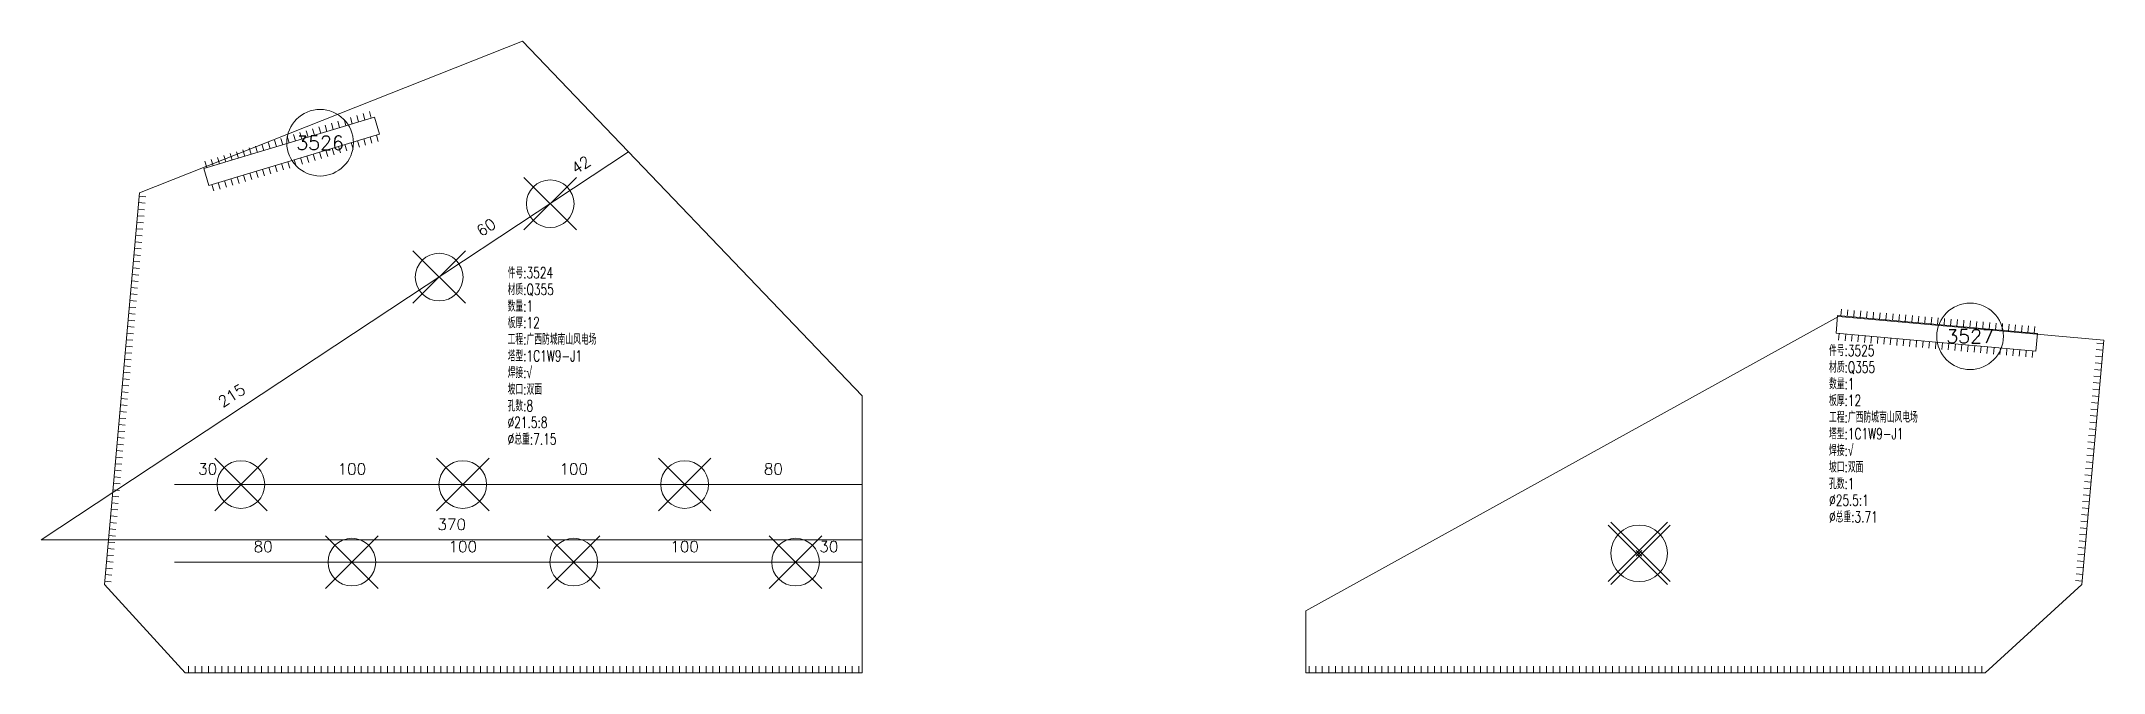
# Model space of a CAD drawing. Extents: x -105 to 10956, y -4548 to 9487.
# Drawn here: x 3381 to 4311, y -2364 to -2079 of the extents above; entities that cross this region are included whole.
import ezdxf
from ezdxf.enums import TextEntityAlignment as Align

# ---------------------------------------------------------------- set-up
doc = ezdxf.new("R2010")
doc.units = 0
doc.header["$MEASUREMENT"] = 0
for name, color, linetype, lineweight in [('1', 7, 'CONTINUOUS', 25), ('2', 7, 'CONTINUOUS', 25), ('3', 7, 'CONTINUOUS', 25)]:
    doc.layers.add(name, color=color, linetype=linetype, lineweight=lineweight)
doc.styles.get("Standard").update_dxf_attribs({"font": 'simplex.shx', "width": 0.7, "height": 3, "bigfont": 'gbhzfs.shx'})

msp = doc.modelspace()

# ---------------------------------------------------------------- texts
at = {"layer": '2', "color": 7, "linetype": 'Continuous', "lineweight": 13}
for s, p in [('42', (3626.53609, -2138.3073)), ('60', (3583.85382, -2166.52319)), ('215', (3469.15157, -2242.34926))]:
    msp.add_text(s, height=5, rotation=33, dxfattribs=at).set_placement(p, align=Align.BOTTOM_CENTER)
for s, p in [('30', (3456.12945, -2276.13412)), ('100', (3521.12946, -2276.1341)), ('100', (3621.12946, -2276.1341)), ('80', (3711.12946, -2276.13412)), ('370', (3566.12957, -2301.13405)), ('80', (3481.12945, -2311.13411)), ('100', (3571.12946, -2311.1341)), ('100', (3671.12946, -2311.1341)), ('30', (3736.12946, -2311.13411))]:
    msp.add_text(s, height=5, dxfattribs=at).set_placement(p, align=Align.BOTTOM_CENTER)
at = {"layer": '2', "color": 7, "linetype": 'Continuous', "lineweight": 13, "char_height": 5, "width": 500, "attachment_point": 1, "line_spacing_factor": 0.9}
for s, insert in [('件号:3524\\P材质:Q355\\P数量:1\\P板厚:12\\P工程:广西防城南山风电场\\P塔型:1C1W9-J1\\P焊接:√\\P坡口:双面\\P孔数:8\\P%%c21.5:8\\P%%c总重:7.15', (3591.35125, -2181.12506)), ('件号:3525\\P材质:Q355\\P数量:1\\P板厚:12\\P工程:广西防城南山风电场\\P塔型:1C1W9-J1\\P焊接:√\\P坡口:双面\\P孔数:1\\P%%c25.5:1\\P%%c总重:3.71', (4186.95522, -2216.21579))]:
    msp.add_mtext(s, dxfattribs=dict(at, insert=insert))
at = {"layer": '3', "color": 7, "linetype": 'Continuous', "lineweight": 13}
for s, p in [('3526', (3506.80736, -2124.99507)), ('3527', (4250.53995, -2212.30176))]:
    msp.add_text(s, height=6.25, dxfattribs=at).set_placement(p, align=Align.MIDDLE_CENTER)

# ---------------------------------------------------------------- linework, layer by layer
at = {"layer": '1', "color": 7, "linetype": 'Continuous', "lineweight": 18}
for p, q in [((3425.40459, -2147.58211), (3598.0607, -2079.21244)), ((3598.0607, -2079.21244), (3751.12946, -2239.1341)), ((3409.57304, -2324.19742), (3425.40459, -2147.58211)), ((3951.12946, -2336.03806), (4191.26019, -2203.39391)), ((4191.26019, -2203.39391), (4310.78097, -2214.10758)), ((4310.78097, -2214.10758), (4300.91267, -2324.19742)), ((3751.12946, -2239.1341), (3751.12946, -2364.03768)), ((3446.00182, -2364.03768), (3409.57304, -2324.19742)), ((4300.91267, -2324.19742), (4257.34145, -2364.03768)), ((3951.12946, -2364.03768), (3951.12946, -2336.03806)), ((3751.12946, -2364.03768), (3446.00182, -2364.03768)), ((4257.34145, -2364.03768), (3951.12946, -2364.03768))]:
    msp.add_line(p, q, dxfattribs=at)
at = {"layer": '1', "color": 7, "linetype": 'Continuous', "lineweight": 13}
for p, q in [((3598.70919, -2164.3069), (3622.35919, -2140.6569)), ((3622.35919, -2164.3069), (3598.70919, -2140.6569)), ((3548.65723, -2197.39467), (3572.30723, -2173.74467)), ((3572.30723, -2197.39467), (3548.65723, -2173.74467)), ((3459.30446, -2290.9591), (3482.95446, -2267.3091)), ((3482.95446, -2290.9591), (3459.30446, -2267.3091)), ((3559.30446, -2290.9591), (3582.95446, -2267.3091)), ((3582.95446, -2290.9591), (3559.30446, -2267.3091)), ((3659.30446, -2290.95911), (3682.95446, -2267.30911)), ((3682.95446, -2290.95911), (3659.30446, -2267.30911)), ((4087.34319, -2322.91981), (4114.11819, -2296.14481)), ((4115.39319, -2322.91981), (4088.61819, -2296.14481)), ((3509.30446, -2325.9591), (3532.95446, -2302.3091)), ((3532.95446, -2325.9591), (3509.30446, -2302.3091)), ((3609.30446, -2325.9591), (3632.95446, -2302.3091)), ((3632.95446, -2325.9591), (3609.30446, -2302.3091)), ((3709.30446, -2325.95911), (3732.95446, -2302.30911)), ((3732.95446, -2325.95911), (3709.30446, -2302.30911)), ((4114.11819, -2324.19481), (4087.34319, -2297.41981)), ((4088.61819, -2324.19481), (4115.39319, -2297.41981)), ((4100.09319, -2311.44481), (4102.64319, -2308.89481)), ((4102.64319, -2311.44481), (4100.09319, -2308.89481))]:
    msp.add_line(p, q, dxfattribs=at)
for centre, radius in [((3610.53419, -2152.4819), 10.75), ((3560.48223, -2185.56967), 10.75), ((3471.12946, -2279.1341), 10.75), ((3571.12946, -2279.1341), 10.75), ((3671.12946, -2279.13411), 10.75), ((3521.12946, -2314.1341), 10.75), ((3621.12946, -2314.1341), 10.75), ((3721.12946, -2314.13411), 10.75), ((4101.36819, -2310.16981), 12.75)]:
    msp.add_circle(centre, radius, dxfattribs=at)
at = {"layer": '2', "color": 9, "linetype": 'Continuous', "lineweight": 13}
for p, q in [((3381.12968, -2304.13405), (3645.84677, -2129.1379)), ((3441.12944, -2279.13413), (3751.12946, -2279.13413)), ((3381.12968, -2304.13405), (3751.12946, -2304.13405)), ((3441.12945, -2314.13411), (3751.12946, -2314.13412))]:
    msp.add_line(p, q, dxfattribs=at)
at = {"layer": '2', "color": 7, "linetype": 'Continuous', "lineweight": 13}
for p, q in [((3424.74494, -2154.94108), (3427.73296, -2155.20892)), ((3425.0088, -2151.99749), (3427.99682, -2152.26533)), ((3425.27266, -2149.0539), (3428.26068, -2149.32174)), ((3423.95337, -2163.77184), (3426.94139, -2164.03969)), ((3424.21722, -2160.82826), (3427.20524, -2161.0961)), ((3424.48108, -2157.88467), (3427.4691, -2158.15251)), ((3423.16179, -2172.60261), (3426.14981, -2172.87045)), ((3423.42565, -2169.65902), (3426.41367, -2169.92686)), ((3423.68951, -2166.71543), (3426.67753, -2166.98327)), ((3422.10635, -2184.37696), (3425.09437, -2184.64481)), ((3422.37021, -2181.43338), (3425.35823, -2181.70122)), ((3422.63407, -2178.48979), (3425.62209, -2178.75763)), ((3422.89793, -2175.5462), (3425.88595, -2175.81404)), ((3421.31477, -2193.20773), (3424.30279, -2193.47557)), ((3421.57863, -2190.26414), (3424.56665, -2190.53198)), ((3421.84249, -2187.32055), (3424.83051, -2187.58839)), ((3420.5232, -2202.03849), (3423.51122, -2202.30634)), ((3420.78706, -2199.09491), (3423.77508, -2199.36275)), ((3421.05092, -2196.15132), (3424.03893, -2196.41916)), ((3419.73162, -2210.86926), (3422.71964, -2211.1371)), ((3419.99548, -2207.92567), (3422.9835, -2208.19351)), ((3420.25934, -2204.98208), (3423.24736, -2205.24993)), ((3418.94004, -2219.70003), (3421.92806, -2219.96787)), ((3419.2039, -2216.75644), (3422.19192, -2217.02428)), ((3419.46776, -2213.81285), (3422.45578, -2214.08069)), ((4310.11419, -2221.54608), (4307.12617, -2221.27824)), ((4310.3809, -2218.57068), (4307.39288, -2218.30284)), ((4310.64761, -2215.59528), (4307.65959, -2215.32744)), ((3418.14846, -2228.53079), (3421.13648, -2228.79863)), ((3418.41232, -2225.5872), (3421.40034, -2225.85504)), ((3418.67618, -2222.64361), (3421.6642, -2222.91146)), ((4309.31406, -2230.47229), (4306.32604, -2230.20445)), ((4309.58077, -2227.49689), (4306.59275, -2227.22904)), ((4309.84748, -2224.52149), (4306.85946, -2224.25364)), ((3417.09303, -2240.30514), (3420.08105, -2240.57299)), ((3417.35689, -2237.36156), (3420.34491, -2237.6294)), ((3417.62075, -2234.41797), (3420.60877, -2234.68581)), ((3417.88461, -2231.47438), (3420.87263, -2231.74222)), ((4308.51393, -2239.39849), (4305.52591, -2239.13065)), ((4308.78064, -2236.42309), (4305.79262, -2236.15525)), ((4309.04735, -2233.44769), (4306.05933, -2233.17985)), ((3416.30145, -2249.13591), (3419.28947, -2249.40375)), ((3416.56531, -2246.19232), (3419.55333, -2246.46016)), ((3416.82917, -2243.24873), (3419.81719, -2243.51658)), ((4307.7138, -2248.32469), (4304.72578, -2248.05685)), ((4307.98051, -2245.34929), (4304.99249, -2245.08145)), ((4308.24722, -2242.37389), (4305.2592, -2242.10605)), ((3415.50987, -2257.96668), (3418.49789, -2258.23452)), ((3415.77373, -2255.02309), (3418.76175, -2255.29093)), ((3416.03759, -2252.0795), (3419.02561, -2252.34734)), ((4306.91366, -2257.2509), (4303.92564, -2256.98305)), ((4307.18037, -2254.27549), (4304.19235, -2254.00765)), ((4307.44709, -2251.30009), (4304.45907, -2251.03225)), ((3414.7183, -2266.79744), (3417.70632, -2267.06528)), ((3414.98216, -2263.85385), (3417.97017, -2264.12169)), ((3415.24601, -2260.91026), (3418.23403, -2261.17811)), ((4306.11353, -2266.1771), (4303.12551, -2265.90926)), ((4306.38024, -2263.2017), (4303.39222, -2262.93386)), ((4306.64695, -2260.2263), (4303.65893, -2259.95845)), ((3413.92672, -2275.62821), (3416.91474, -2275.89605)), ((3414.19058, -2272.68462), (3417.1786, -2272.95246)), ((3414.45444, -2269.74103), (3417.44246, -2270.00887)), ((4305.3134, -2275.1033), (4302.32538, -2274.83546)), ((4305.58011, -2272.1279), (4302.59209, -2271.86006)), ((4305.84682, -2269.1525), (4302.8588, -2268.88466)), ((3413.13514, -2284.45897), (3416.12316, -2284.72681)), ((3413.399, -2281.51538), (3416.38702, -2281.78323)), ((3413.66286, -2278.57179), (3416.65088, -2278.83964)), ((4304.24656, -2287.0049), (4301.25854, -2286.73706)), ((4304.51327, -2284.0295), (4301.52525, -2283.76166)), ((4304.77998, -2281.0541), (4301.79196, -2280.78626)), ((4305.04669, -2278.0787), (4302.05867, -2277.81086)), ((3412.0797, -2296.23333), (3415.06772, -2296.50117)), ((3412.34356, -2293.28974), (3415.33158, -2293.55758)), ((3412.60742, -2290.34615), (3415.59544, -2290.61399)), ((3412.87128, -2287.40256), (3415.8593, -2287.6704)), ((4303.44642, -2295.93111), (4300.4584, -2295.66327)), ((4303.71313, -2292.95571), (4300.72512, -2292.68786)), ((4303.97985, -2289.98031), (4300.99183, -2289.71246)), ((3411.28813, -2305.06409), (3414.27615, -2305.33193)), ((3411.55199, -2302.1205), (3414.54001, -2302.38834)), ((3411.81585, -2299.17691), (3414.80387, -2299.44476)), ((4302.64629, -2304.85731), (4299.65827, -2304.58947)), ((4302.913, -2301.88191), (4299.92498, -2301.61407)), ((4303.17971, -2298.90651), (4300.19169, -2298.63867)), ((3410.49655, -2313.89486), (3413.48457, -2314.1627)), ((3410.76041, -2310.95127), (3413.74843, -2311.21911)), ((3411.02427, -2308.00768), (3414.01229, -2308.27552)), ((4301.84616, -2313.78351), (4298.85814, -2313.51567)), ((4302.11287, -2310.80811), (4299.12485, -2310.54027)), ((4302.37958, -2307.83271), (4299.39156, -2307.56487)), ((3409.70497, -2322.72562), (3412.69299, -2322.99346)), ((3409.96883, -2319.78203), (3412.95685, -2320.04988)), ((3410.23269, -2316.83844), (3413.22071, -2317.10629)), ((4301.04603, -2322.70972), (4298.05801, -2322.44187)), ((4301.31274, -2319.73431), (4298.32472, -2319.46647)), ((4301.57945, -2316.75891), (4298.59143, -2316.49107)), ((3447.49754, -2364.03768), (3447.49754, -2361.03768)), ((3450.48899, -2364.03768), (3450.48899, -2361.03768)), ((3453.48044, -2364.03768), (3453.48044, -2361.03768)), ((3456.47188, -2364.03768), (3456.47188, -2361.03768)), ((3459.46333, -2364.03768), (3459.46333, -2361.03768)), ((3462.45478, -2364.03768), (3462.45478, -2361.03768)), ((3465.44623, -2364.03768), (3465.44623, -2361.03768)), ((3468.43767, -2364.03768), (3468.43767, -2361.03768)), ((3471.42912, -2364.03768), (3471.42912, -2361.03768)), ((3474.42057, -2364.03768), (3474.42057, -2361.03768)), ((3477.41202, -2364.03768), (3477.41202, -2361.03768)), ((3480.40346, -2364.03768), (3480.40346, -2361.03768)), ((3483.39491, -2364.03768), (3483.39491, -2361.03768)), ((3486.38636, -2364.03768), (3486.38636, -2361.03768)), ((3489.37781, -2364.03768), (3489.37781, -2361.03768)), ((3492.36925, -2364.03768), (3492.36925, -2361.03768)), ((3495.3607, -2364.03768), (3495.3607, -2361.03768)), ((3498.35215, -2364.03768), (3498.35215, -2361.03768)), ((3501.3436, -2364.03768), (3501.3436, -2361.03768)), ((3504.33504, -2364.03768), (3504.33504, -2361.03768)), ((3507.32649, -2364.03768), (3507.32649, -2361.03768)), ((3510.31794, -2364.03768), (3510.31794, -2361.03768)), ((3513.30939, -2364.03768), (3513.30939, -2361.03768)), ((3516.30083, -2364.03768), (3516.30083, -2361.03768)), ((3519.29228, -2364.03768), (3519.29228, -2361.03768)), ((3522.28373, -2364.03768), (3522.28373, -2361.03768)), ((3525.27518, -2364.03768), (3525.27518, -2361.03768)), ((3528.26662, -2364.03768), (3528.26662, -2361.03768)), ((3531.25807, -2364.03768), (3531.25807, -2361.03768)), ((3534.24952, -2364.03768), (3534.24952, -2361.03768)), ((3537.24097, -2364.03768), (3537.24097, -2361.03768)), ((3540.23241, -2364.03768), (3540.23241, -2361.03768)), ((3543.22386, -2364.03768), (3543.22386, -2361.03768)), ((3546.21531, -2364.03768), (3546.21531, -2361.03768)), ((3549.20676, -2364.03768), (3549.20676, -2361.03768)), ((3552.1982, -2364.03768), (3552.1982, -2361.03768)), ((3555.18965, -2364.03768), (3555.18965, -2361.03768)), ((3558.1811, -2364.03768), (3558.1811, -2361.03768)), ((3561.17255, -2364.03768), (3561.17255, -2361.03768)), ((3564.16399, -2364.03768), (3564.16399, -2361.03768)), ((3567.15544, -2364.03768), (3567.15544, -2361.03768)), ((3570.14689, -2364.03768), (3570.14689, -2361.03768)), ((3573.13834, -2364.03768), (3573.13834, -2361.03768)), ((3576.12978, -2364.03768), (3576.12978, -2361.03768)), ((3579.12123, -2364.03768), (3579.12123, -2361.03768)), ((3582.11268, -2364.03768), (3582.11268, -2361.03768)), ((3585.10413, -2364.03768), (3585.10413, -2361.03768)), ((3588.09557, -2364.03768), (3588.09557, -2361.03768)), ((3591.08702, -2364.03768), (3591.08702, -2361.03768)), ((3594.07847, -2364.03768), (3594.07847, -2361.03768)), ((3597.06992, -2364.03768), (3597.06992, -2361.03768)), ((3600.06136, -2364.03768), (3600.06136, -2361.03768)), ((3603.05281, -2364.03768), (3603.05281, -2361.03768)), ((3606.04426, -2364.03768), (3606.04426, -2361.03768)), ((3609.03571, -2364.03768), (3609.03571, -2361.03768)), ((3612.02715, -2364.03768), (3612.02715, -2361.03768)), ((3615.0186, -2364.03768), (3615.0186, -2361.03768)), ((3618.01005, -2364.03768), (3618.01005, -2361.03768)), ((3621.0015, -2364.03768), (3621.0015, -2361.03768)), ((3623.99294, -2364.03768), (3623.99294, -2361.03768)), ((3626.98439, -2364.03768), (3626.98439, -2361.03768)), ((3629.97584, -2364.03768), (3629.97584, -2361.03768)), ((3632.96729, -2364.03768), (3632.96729, -2361.03768)), ((3635.95873, -2364.03768), (3635.95873, -2361.03768)), ((3638.95018, -2364.03768), (3638.95018, -2361.03768)), ((3641.94163, -2364.03768), (3641.94163, -2361.03768)), ((3644.93308, -2364.03768), (3644.93308, -2361.03768)), ((3647.92452, -2364.03768), (3647.92452, -2361.03768)), ((3650.91597, -2364.03768), (3650.91597, -2361.03768)), ((3653.90742, -2364.03768), (3653.90742, -2361.03768)), ((3656.89887, -2364.03768), (3656.89887, -2361.03768)), ((3659.89031, -2364.03768), (3659.89031, -2361.03768)), ((3662.88176, -2364.03768), (3662.88176, -2361.03768)), ((3665.87321, -2364.03768), (3665.87321, -2361.03768)), ((3668.86466, -2364.03768), (3668.86466, -2361.03768)), ((3671.8561, -2364.03768), (3671.8561, -2361.03768)), ((3674.84755, -2364.03768), (3674.84755, -2361.03768)), ((3677.839, -2364.03768), (3677.839, -2361.03768)), ((3680.83045, -2364.03768), (3680.83045, -2361.03768)), ((3683.82189, -2364.03768), (3683.82189, -2361.03768)), ((3686.81334, -2364.03768), (3686.81334, -2361.03768)), ((3689.80479, -2364.03768), (3689.80479, -2361.03768)), ((3692.79624, -2364.03768), (3692.79624, -2361.03768)), ((3695.78768, -2364.03768), (3695.78768, -2361.03768)), ((3698.77913, -2364.03768), (3698.77913, -2361.03768)), ((3701.77058, -2364.03768), (3701.77058, -2361.03768)), ((3704.76203, -2364.03768), (3704.76203, -2361.03768)), ((3707.75347, -2364.03768), (3707.75347, -2361.03768)), ((3710.74492, -2364.03768), (3710.74492, -2361.03768)), ((3713.73637, -2364.03768), (3713.73637, -2361.03768)), ((3716.72782, -2364.03768), (3716.72782, -2361.03768)), ((3719.71926, -2364.03768), (3719.71926, -2361.03768)), ((3722.71071, -2364.03768), (3722.71071, -2361.03768)), ((3725.70216, -2364.03768), (3725.70216, -2361.03768)), ((3728.69361, -2364.03768), (3728.69361, -2361.03768)), ((3731.68505, -2364.03768), (3731.68505, -2361.03768)), ((3734.6765, -2364.03768), (3734.6765, -2361.03768)), ((3737.66795, -2364.03768), (3737.66795, -2361.03768)), ((3740.6594, -2364.03768), (3740.6594, -2361.03768)), ((3743.65084, -2364.03768), (3743.65084, -2361.03768)), ((3746.64229, -2364.03768), (3746.64229, -2361.03768)), ((3749.63374, -2364.03768), (3749.63374, -2361.03768)), ((3952.61593, -2364.03768), (3952.61593, -2361.03768)), ((3955.58886, -2364.03768), (3955.58886, -2361.03768)), ((3958.56179, -2364.03768), (3958.56179, -2361.03768)), ((3961.53472, -2364.03768), (3961.53472, -2361.03768)), ((3964.50766, -2364.03768), (3964.50766, -2361.03768)), ((3967.48059, -2364.03768), (3967.48059, -2361.03768)), ((3970.45352, -2364.03768), (3970.45352, -2361.03768)), ((3973.42645, -2364.03768), (3973.42645, -2361.03768)), ((3976.39938, -2364.03768), (3976.39938, -2361.03768)), ((3979.37231, -2364.03768), (3979.37231, -2361.03768)), ((3982.34525, -2364.03768), (3982.34525, -2361.03768)), ((3985.31818, -2364.03768), (3985.31818, -2361.03768)), ((3988.29111, -2364.03768), (3988.29111, -2361.03768)), ((3991.26404, -2364.03768), (3991.26404, -2361.03768)), ((3994.23697, -2364.03768), (3994.23697, -2361.03768)), ((3997.20991, -2364.03768), (3997.20991, -2361.03768)), ((4000.18284, -2364.03768), (4000.18284, -2361.03768)), ((4003.15577, -2364.03768), (4003.15577, -2361.03768)), ((4006.1287, -2364.03768), (4006.1287, -2361.03768)), ((4009.10163, -2364.03768), (4009.10163, -2361.03768)), ((4012.07457, -2364.03768), (4012.07457, -2361.03768)), ((4015.0475, -2364.03768), (4015.0475, -2361.03768)), ((4018.02043, -2364.03768), (4018.02043, -2361.03768)), ((4020.99336, -2364.03768), (4020.99336, -2361.03768)), ((4023.96629, -2364.03768), (4023.96629, -2361.03768)), ((4026.93923, -2364.03768), (4026.93923, -2361.03768)), ((4029.91216, -2364.03768), (4029.91216, -2361.03768)), ((4032.88509, -2364.03768), (4032.88509, -2361.03768)), ((4035.85802, -2364.03768), (4035.85802, -2361.03768)), ((4038.83095, -2364.03768), (4038.83095, -2361.03768)), ((4041.80388, -2364.03768), (4041.80388, -2361.03768)), ((4044.77682, -2364.03768), (4044.77682, -2361.03768)), ((4047.74975, -2364.03768), (4047.74975, -2361.03768)), ((4050.72268, -2364.03768), (4050.72268, -2361.03768)), ((4053.69561, -2364.03768), (4053.69561, -2361.03768)), ((4056.66854, -2364.03768), (4056.66854, -2361.03768)), ((4059.64148, -2364.03768), (4059.64148, -2361.03768)), ((4062.61441, -2364.03768), (4062.61441, -2361.03768)), ((4065.58734, -2364.03768), (4065.58734, -2361.03768)), ((4068.56027, -2364.03768), (4068.56027, -2361.03768)), ((4071.5332, -2364.03768), (4071.5332, -2361.03768)), ((4074.50614, -2364.03768), (4074.50614, -2361.03768)), ((4077.47907, -2364.03768), (4077.47907, -2361.03768)), ((4080.452, -2364.03768), (4080.452, -2361.03768)), ((4083.42493, -2364.03768), (4083.42493, -2361.03768)), ((4086.39786, -2364.03768), (4086.39786, -2361.03768)), ((4089.37079, -2364.03768), (4089.37079, -2361.03768)), ((4092.34373, -2364.03768), (4092.34373, -2361.03768)), ((4095.31666, -2364.03768), (4095.31666, -2361.03768)), ((4098.28959, -2364.03768), (4098.28959, -2361.03768)), ((4101.26252, -2364.03768), (4101.26252, -2361.03768)), ((4104.23545, -2364.03768), (4104.23545, -2361.03768)), ((4107.20839, -2364.03768), (4107.20839, -2361.03768)), ((4110.18132, -2364.03768), (4110.18132, -2361.03768)), ((4113.15425, -2364.03768), (4113.15425, -2361.03768)), ((4116.12718, -2364.03768), (4116.12718, -2361.03768)), ((4119.10011, -2364.03768), (4119.10011, -2361.03768)), ((4122.07305, -2364.03768), (4122.07305, -2361.03768)), ((4125.04598, -2364.03768), (4125.04598, -2361.03768)), ((4128.01891, -2364.03768), (4128.01891, -2361.03768)), ((4130.99184, -2364.03768), (4130.99184, -2361.03768)), ((4133.96477, -2364.03768), (4133.96477, -2361.03768)), ((4136.93771, -2364.03768), (4136.93771, -2361.03768)), ((4139.91064, -2364.03768), (4139.91064, -2361.03768)), ((4142.88357, -2364.03768), (4142.88357, -2361.03768)), ((4145.8565, -2364.03768), (4145.8565, -2361.03768)), ((4148.82943, -2364.03768), (4148.82943, -2361.03768)), ((4151.80236, -2364.03768), (4151.80236, -2361.03768)), ((4154.7753, -2364.03768), (4154.7753, -2361.03768)), ((4157.74823, -2364.03768), (4157.74823, -2361.03768)), ((4160.72116, -2364.03768), (4160.72116, -2361.03768)), ((4163.69409, -2364.03768), (4163.69409, -2361.03768)), ((4166.66702, -2364.03768), (4166.66702, -2361.03768)), ((4169.63996, -2364.03768), (4169.63996, -2361.03768)), ((4172.61289, -2364.03768), (4172.61289, -2361.03768)), ((4175.58582, -2364.03768), (4175.58582, -2361.03768)), ((4178.55875, -2364.03768), (4178.55875, -2361.03768)), ((4181.53168, -2364.03768), (4181.53168, -2361.03768)), ((4184.50462, -2364.03768), (4184.50462, -2361.03768)), ((4187.47755, -2364.03768), (4187.47755, -2361.03768)), ((4190.45048, -2364.03768), (4190.45048, -2361.03768)), ((4193.42341, -2364.03768), (4193.42341, -2361.03768)), ((4196.39634, -2364.03768), (4196.39634, -2361.03768)), ((4199.36927, -2364.03768), (4199.36927, -2361.03768)), ((4202.34221, -2364.03768), (4202.34221, -2361.03768)), ((4205.31514, -2364.03768), (4205.31514, -2361.03768)), ((4208.28807, -2364.03768), (4208.28807, -2361.03768)), ((4211.261, -2364.03768), (4211.261, -2361.03768)), ((4214.23393, -2364.03768), (4214.23393, -2361.03768)), ((4217.20687, -2364.03768), (4217.20687, -2361.03768)), ((4220.1798, -2364.03768), (4220.1798, -2361.03768)), ((4223.15273, -2364.03768), (4223.15273, -2361.03768)), ((4226.12566, -2364.03768), (4226.12566, -2361.03768)), ((4229.09859, -2364.03768), (4229.09859, -2361.03768)), ((4232.07153, -2364.03768), (4232.07153, -2361.03768)), ((4235.04446, -2364.03768), (4235.04446, -2361.03768)), ((4238.01739, -2364.03768), (4238.01739, -2361.03768)), ((4240.99032, -2364.03768), (4240.99032, -2361.03768)), ((4243.96325, -2364.03768), (4243.96325, -2361.03768)), ((4246.93619, -2364.03768), (4246.93619, -2361.03768)), ((4249.90912, -2364.03768), (4249.90912, -2361.03768)), ((4252.88205, -2364.03768), (4252.88205, -2361.03768)), ((4255.85498, -2364.03768), (4255.85498, -2361.03768))]:
    msp.add_line(p, q, dxfattribs=at)
at = {"layer": '3', "color": 7, "linetype": 'Continuous', "lineweight": 13}
for p, q in [((3501.37625, -2122.45629), (3500.50928, -2119.58429)), ((3504.22635, -2121.59592), (3503.35937, -2118.72393)), ((3507.07644, -2120.73556), (3506.20946, -2117.86356)), ((3509.92653, -2119.87519), (3509.05956, -2117.0032)), ((3512.77663, -2119.01483), (3511.90965, -2116.14283)), ((3515.62672, -2118.15446), (3514.75975, -2115.28247)), ((3518.47682, -2117.2941), (3517.60984, -2114.4221)), ((3521.32691, -2116.43373), (3520.45993, -2113.56174)), ((3524.177, -2115.57337), (3523.31003, -2112.70137)), ((3527.0271, -2114.713), (3526.16012, -2111.84101)), ((3529.87719, -2113.85264), (3529.01021, -2110.98064)), ((3472.87531, -2131.05994), (3472.00834, -2128.18794)), ((3475.72541, -2130.19957), (3474.85843, -2127.32758)), ((3478.5755, -2129.33921), (3477.70853, -2126.46721)), ((3481.4256, -2128.47884), (3480.55862, -2125.60685)), ((3484.27569, -2127.61848), (3483.40871, -2124.74648)), ((3487.12578, -2126.75811), (3486.25881, -2123.88612)), ((3489.97588, -2125.89775), (3489.1089, -2123.02575)), ((3492.82597, -2125.03738), (3491.95899, -2122.16539)), ((3495.67607, -2124.17702), (3494.80909, -2121.30502)), ((3498.52616, -2123.31665), (3497.65918, -2120.44466)), ((3509.38838, -2128.39421), (3510.25535, -2131.2662)), ((3512.23847, -2127.53384), (3513.10545, -2130.40584)), ((3515.08857, -2126.67348), (3515.95554, -2129.54547)), ((3517.93866, -2125.81312), (3518.80564, -2128.68511)), ((3520.78875, -2124.95275), (3521.65573, -2127.82474)), ((3523.63885, -2124.09239), (3524.50582, -2126.96438)), ((3526.48894, -2123.23202), (3527.35592, -2126.10401)), ((3529.33903, -2122.37166), (3530.20601, -2125.24365)), ((3532.18913, -2121.51129), (3533.05611, -2124.38329)), ((3455.77475, -2136.22213), (3454.90777, -2133.35013)), ((3458.62485, -2135.36176), (3457.75787, -2132.48977)), ((3461.47494, -2134.5014), (3460.60796, -2131.6294)), ((3464.32503, -2133.64103), (3463.45806, -2130.76904)), ((3467.17513, -2132.78067), (3466.30815, -2129.90867)), ((3470.02522, -2131.9203), (3469.15824, -2129.04831)), ((3478.03735, -2137.85822), (3478.90432, -2140.73022)), ((3480.88744, -2136.99786), (3481.75442, -2139.86985)), ((3483.73753, -2136.13749), (3484.60451, -2139.00949)), ((3486.58763, -2135.27713), (3487.4546, -2138.14912)), ((3489.43772, -2134.41676), (3490.3047, -2137.28876)), ((3492.28781, -2133.5564), (3493.15479, -2136.42839)), ((3495.13791, -2132.69603), (3496.00489, -2135.56803)), ((3497.988, -2131.83567), (3498.85498, -2134.70766)), ((3500.8381, -2130.9753), (3501.70507, -2133.8473)), ((3503.68819, -2130.11494), (3504.55517, -2132.98693)), ((3506.53828, -2129.25457), (3507.40526, -2132.12657)), ((3458.08669, -2143.88078), (3458.95367, -2146.75277)), ((3460.93678, -2143.02041), (3461.80376, -2145.89241)), ((3463.78688, -2142.16005), (3464.65385, -2145.03204)), ((3466.63697, -2141.29968), (3467.50395, -2144.17168)), ((3469.48706, -2140.43932), (3470.35404, -2143.31131)), ((3472.33716, -2139.57895), (3473.20413, -2142.45095)), ((3475.18725, -2138.71859), (3476.05423, -2141.59058)), ((4192.26822, -2203.06232), (4192.53607, -2200.0743)), ((4195.17544, -2203.32292), (4195.44328, -2200.3349)), ((4198.08266, -2203.58352), (4198.3505, -2200.5955)), ((4200.98987, -2203.84412), (4201.25771, -2200.8561)), ((4203.89709, -2204.10472), (4204.16493, -2201.1167)), ((4206.8043, -2204.36532), (4207.07214, -2201.3773)), ((4209.71152, -2204.62592), (4209.97936, -2201.6379)), ((4212.61873, -2204.88651), (4212.88657, -2201.89849)), ((4215.52595, -2205.14711), (4215.79379, -2202.15909)), ((4218.43316, -2205.40771), (4218.70101, -2202.41969)), ((4221.34038, -2205.66831), (4221.60822, -2202.68029)), ((4224.24759, -2205.92891), (4224.51544, -2202.94089)), ((4227.15481, -2206.18951), (4227.42265, -2203.20149)), ((4191.55398, -2211.03037), (4191.28614, -2214.01839)), ((4194.46119, -2211.29097), (4194.19335, -2214.27899)), ((4197.36841, -2211.55157), (4197.10057, -2214.53959)), ((4200.27563, -2211.81217), (4200.00778, -2214.80019)), ((4203.18284, -2212.07277), (4202.915, -2215.06079)), ((4206.09006, -2212.33337), (4205.82221, -2215.32139)), ((4230.06203, -2206.45011), (4230.32987, -2203.46209)), ((4232.96924, -2206.7107), (4233.23708, -2203.72269)), ((4235.87646, -2206.9713), (4236.1443, -2203.98328)), ((4238.78367, -2207.2319), (4239.05151, -2204.24388)), ((4241.69089, -2207.4925), (4241.95873, -2204.50448)), ((4244.5981, -2207.7531), (4244.86594, -2204.76508)), ((4247.50532, -2208.0137), (4247.77316, -2205.02568)), ((4250.41253, -2208.2743), (4250.68038, -2205.28628)), ((4253.31975, -2208.5349), (4253.58759, -2205.54688)), ((4256.22696, -2208.79549), (4256.49481, -2205.80747)), ((4259.13418, -2209.05609), (4259.40202, -2206.06807)), ((4262.04139, -2209.31669), (4262.30924, -2206.32867)), ((4264.94861, -2209.57729), (4265.21645, -2206.58927)), ((4267.85583, -2209.83789), (4268.12367, -2206.84987)), ((4270.76304, -2210.09849), (4271.03088, -2207.11047)), ((4273.67026, -2210.35909), (4273.9381, -2207.37107)), ((4276.57747, -2210.61969), (4276.84531, -2207.63167)), ((4279.48469, -2210.88028), (4279.75253, -2207.89226)), ((4208.99727, -2212.59397), (4208.72943, -2215.58199)), ((4211.90449, -2212.85457), (4211.63665, -2215.84259)), ((4214.8117, -2213.11516), (4214.54386, -2216.10318)), ((4217.71892, -2213.37576), (4217.45108, -2216.36378)), ((4220.62613, -2213.63636), (4220.35829, -2216.62438)), ((4223.53335, -2213.89696), (4223.26551, -2216.88498)), ((4226.44056, -2214.15756), (4226.17272, -2217.14558)), ((4229.34778, -2214.41816), (4229.07994, -2217.40618)), ((4232.255, -2214.67876), (4231.98715, -2217.66678)), ((4235.16221, -2214.93936), (4234.89437, -2217.92738)), ((4238.06943, -2215.19995), (4237.80158, -2218.18797)), ((4240.97664, -2215.46055), (4240.7088, -2218.44857)), ((4243.88386, -2215.72115), (4243.61602, -2218.70917)), ((4246.79107, -2215.98175), (4246.52323, -2218.96977)), ((4249.69829, -2216.24235), (4249.43045, -2219.23037)), ((4252.6055, -2216.50295), (4252.33766, -2219.49097)), ((4255.51272, -2216.76355), (4255.24488, -2219.75157)), ((4258.41993, -2217.02415), (4258.15209, -2220.01216)), ((4261.32715, -2217.28474), (4261.05931, -2220.27276)), ((4264.23437, -2217.54534), (4263.96652, -2220.53336)), ((4267.14158, -2217.80594), (4266.87374, -2220.79396)), ((4270.0488, -2218.06654), (4269.78095, -2221.05456)), ((4272.95601, -2218.32714), (4272.68817, -2221.31516)), ((4275.86323, -2218.58774), (4275.59539, -2221.57576)), ((4278.77044, -2218.84834), (4278.5026, -2221.83636))]:
    msp.add_line(p, q, dxfattribs=at)
for points in [[(3533.61418, -2121.08111), (3456.66164, -2144.31096), (3454.3497, -2136.65231), (3531.30224, -2113.42246)], [(4280.22405, -2218.97864), (4190.10037, -2210.90008), (4190.81462, -2202.93202), (4280.9383, -2211.01058)]]:
    msp.add_lwpolyline(points, close=True, dxfattribs=at)
at = {"layer": '3', "color": 7, "linetype": 'Continuous', "lineweight": 18}
for centre in [(3506.80736, -2124.99507), (4250.53995, -2212.30176)]:
    msp.add_circle(centre, 15, dxfattribs=at)

msp.set_redraw_order([(e.dxf.handle, doc.entitydb.next_handle()) for e in msp.query("TEXT MTEXT ATTDEF DIMENSION ARC_DIMENSION")])  # texts and dimensions are drawn at this point

doc.saveas('drawing.dxf')
